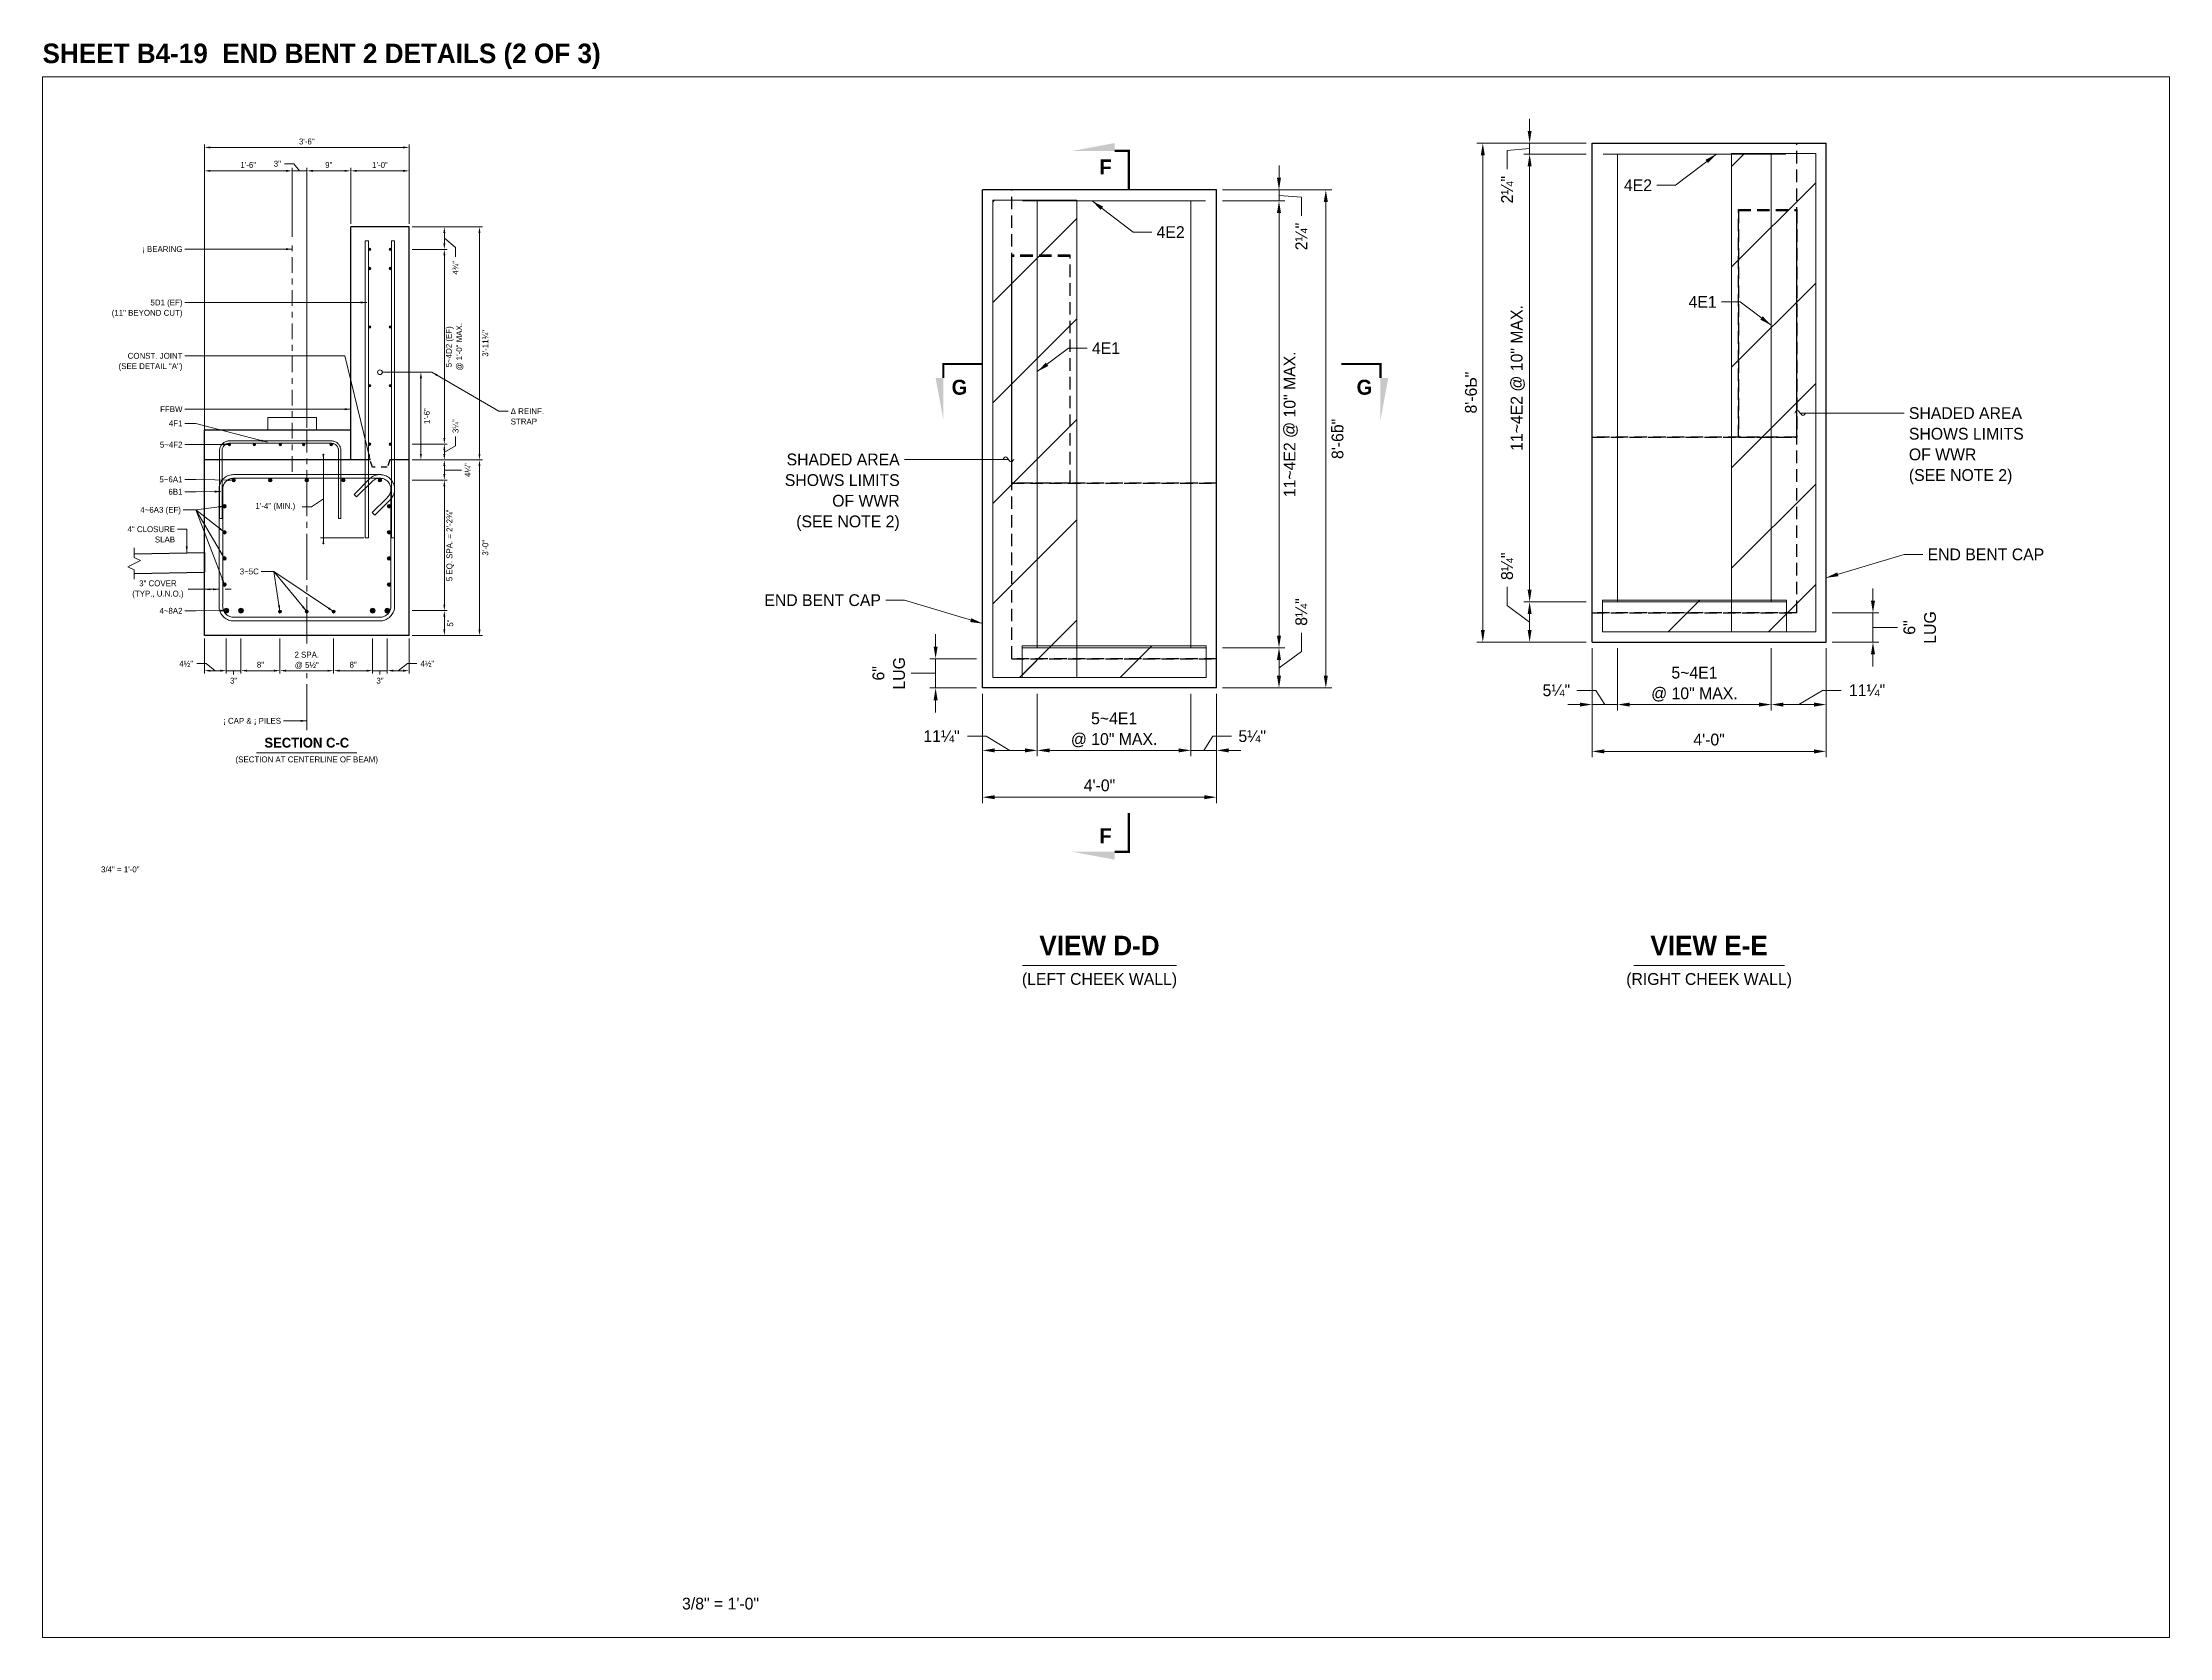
# Model space of a CAD drawing. Extents: x -1 to 861, y -26 to 2.
# Drawn here: x 779 to 815.34, y -25.67 to 1.58 of the extents above; entities that cross this region are included whole.
import ezdxf
from ezdxf.enums import TextEntityAlignment as Align

# ---------------------------------------------------------------- set-up
doc = ezdxf.new("R2010")
doc.units = 21
doc.header["$MEASUREMENT"] = 0
for name, pattern in [('DGN2', [0.12, 0.08, -0.04]), ('DGN4', [0.336, 0.2, -0.053, 0.03, -0.053]), ('DGN7', [0.726, 0.59, -0.053, 0.03, -0.053])]:
    doc.linetypes.add(name, pattern=pattern)
for name, color, linetype, lineweight in [('BearingPadMisc', 5, 'Continuous', 15), ('Border', 7, 'Continuous', 15), ('CL_Major', 1, 'DGN7', 9), ('CL_Minor', 7, 'DGN4', 9), ('Dimension', 7, 'Continuous', 9), ('Leader', 7, 'Continuous', 9), ('Patterning', 1, 'Continuous', 15), ('Rebar', 2, 'Continuous', 15), ('Rebar2', 2, 'Continuous', 15), ('SubStrConc', 3, 'Continuous', 30), ('SubStrConc2', 3, 'Continuous', 30), ('SubStrConc2_h', 3, 'DGN2', 30), ('SubStrConc_h', 3, 'DGN2', 30), ('Symbols', 7, 'Continuous', 15), ('TextStructures', 7, 'Continuous', 9)]:
    doc.layers.add(name, color=color, linetype=linetype, lineweight=lineweight)
doc.styles.add('FDOT Bold (Large)', font='FDOTBold.ttf')
doc.styles.add('FDOT Structures', font='FDOT.ttf')
doc.styles.add('FDOT Structures Annotation', font='FDOT.ttf')
doc.styles.add('FDOT Structures Views_SectionArrow', font='FDOTBold.ttf')
pattern_1 = [(45, (0, 0), (-0.8581657, 0.8581657), [])]

msp = doc.modelspace()

# ---------------------------------------------------------------- hatches: boundary and pattern name
at = {"layer": 'Patterning'}
h = msp.add_hatch(dxfattribs=at)
h.set_pattern_fill('ANSI31', color=256, scale=2.133333)
h.set_pattern_definition(pattern_1)
h.paths.add_polyline_path([(807.86, -8.484), (809.297, -8.484), (809.297, -0.31), (807.86, -0.31)])
h = msp.add_hatch(dxfattribs=at)
h.set_pattern_fill('ANSI31', color=256, scale=2.133333)
h.set_pattern_definition(pattern_1)
h.paths.add_polyline_path([(795.236, -9.266), (796.673, -9.266), (796.673, -1.11), (795.236, -1.11)])
h = msp.add_hatch(dxfattribs=at)
h.set_pattern_fill('ANSI31', color=256, scale=2.133333)
h.set_pattern_definition(pattern_1)
h.paths.add_polyline_path([(805.652, -8.484), (808.797, -8.484), (808.797, -7.942), (805.652, -7.942)])
h = msp.add_hatch(dxfattribs=at)
h.set_pattern_fill('ANSI31', color=256, scale=2.133333)
h.set_pattern_definition(pattern_1)
h.paths.add_polyline_path([(795.736, -9.266), (798.882, -9.266), (798.882, -8.725), (795.736, -8.725)])
at = {"layer": 'Rebar'}
h = msp.add_hatch(color=256, dxfattribs=at)
h.dxf.hatch_style = 1
edge = h.paths.add_edge_path()
edge.add_arc((784.588, -1.95), 0.0208, 0, 360)
h = msp.add_hatch(color=256, dxfattribs=at)
h.dxf.hatch_style = 1
edge = h.paths.add_edge_path()
edge.add_arc((784.942, -1.95), 0.0208, 0, 360)
h = msp.add_hatch(color=256, dxfattribs=at)
h.dxf.hatch_style = 1
edge = h.paths.add_edge_path()
edge.add_arc((784.588, -2.277), 0.0208, 0, 360)
h = msp.add_hatch(color=256, dxfattribs=at)
h.dxf.hatch_style = 1
edge = h.paths.add_edge_path()
edge.add_arc((784.942, -2.277), 0.0208, 0, 360)
h = msp.add_hatch(color=256, dxfattribs=at)
h.dxf.hatch_style = 1
edge = h.paths.add_edge_path()
edge.add_arc((784.588, -3.277), 0.0208, 0, 360)
h = msp.add_hatch(color=256, dxfattribs=at)
h.dxf.hatch_style = 1
edge = h.paths.add_edge_path()
edge.add_arc((784.942, -3.277), 0.0208, 0, 360)
h = msp.add_hatch(color=256, dxfattribs=at)
h.dxf.hatch_style = 1
edge = h.paths.add_edge_path()
edge.add_arc((784.588, -4.277), 0.0208, 0, 360)
h = msp.add_hatch(color=256, dxfattribs=at)
h.dxf.hatch_style = 1
edge = h.paths.add_edge_path()
edge.add_arc((784.942, -4.277), 0.0208, 0, 360)
h = msp.add_hatch(color=256, dxfattribs=at)
h.dxf.hatch_style = 1
edge = h.paths.add_edge_path()
edge.add_arc((782.192, -5.284), 0.0208, 0, 360)
h = msp.add_hatch(color=256, dxfattribs=at)
h.dxf.hatch_style = 1
edge = h.paths.add_edge_path()
edge.add_arc((782.617, -5.284), 0.0208, 0, 360)
h = msp.add_hatch(color=256, dxfattribs=at)
h.dxf.hatch_style = 1
edge = h.paths.add_edge_path()
edge.add_arc((783.062, -5.284), 0.0208, 0, 360)
h = msp.add_hatch(color=256, dxfattribs=at)
h.dxf.hatch_style = 1
edge = h.paths.add_edge_path()
edge.add_arc((783.463, -5.284), 0.0208, 0, 360)
h = msp.add_hatch(color=256, dxfattribs=at)
h.dxf.hatch_style = 1
edge = h.paths.add_edge_path()
edge.add_arc((783.932, -5.284), 0.0208, 0, 360)
h = msp.add_hatch(color=256, dxfattribs=at)
h.dxf.hatch_style = 1
edge = h.paths.add_edge_path()
edge.add_arc((784.588, -5.277), 0.0208, 0, 360)
h = msp.add_hatch(color=256, dxfattribs=at)
h.dxf.hatch_style = 1
edge = h.paths.add_edge_path()
edge.add_arc((784.942, -5.277), 0.0208, 0, 360)
h = msp.add_hatch(color=256, dxfattribs=at)
h.dxf.hatch_style = 1
edge = h.paths.add_edge_path()
edge.add_arc((782.266, -5.892), 0.0312, 0, 360)
h = msp.add_hatch(color=256, dxfattribs=at)
h.dxf.hatch_style = 1
edge = h.paths.add_edge_path()
edge.add_arc((782.891, -5.892), 0.0312, 0, 360)
h = msp.add_hatch(color=256, dxfattribs=at)
h.dxf.hatch_style = 1
edge = h.paths.add_edge_path()
edge.add_arc((783.515, -5.892), 0.0312, 0, 360)
h = msp.add_hatch(color=256, dxfattribs=at)
h.dxf.hatch_style = 1
edge = h.paths.add_edge_path()
edge.add_arc((784.14, -5.892), 0.0312, 0, 360)
h = msp.add_hatch(color=256, dxfattribs=at)
h.dxf.hatch_style = 1
edge = h.paths.add_edge_path()
edge.add_arc((784.764, -5.892), 0.0312, 0, 360)
h = msp.add_hatch(color=256, dxfattribs=at)
h.dxf.hatch_style = 1
edge = h.paths.add_edge_path()
edge.add_arc((782.109, -6.338), 0.0312, 0, 360)
h = msp.add_hatch(color=256, dxfattribs=at)
h.dxf.hatch_style = 1
edge = h.paths.add_edge_path()
edge.add_arc((784.921, -6.338), 0.0312, 0, 360)
h = msp.add_hatch(color=256, dxfattribs=at)
h.dxf.hatch_style = 1
edge = h.paths.add_edge_path()
edge.add_arc((782.109, -6.784), 0.0312, 0, 360)
h = msp.add_hatch(color=256, dxfattribs=at)
h.dxf.hatch_style = 1
edge = h.paths.add_edge_path()
edge.add_arc((784.921, -6.784), 0.0312, 0, 360)
h = msp.add_hatch(color=256, dxfattribs=at)
h.dxf.hatch_style = 1
edge = h.paths.add_edge_path()
edge.add_arc((782.109, -7.23), 0.0312, 0, 360)
h = msp.add_hatch(color=256, dxfattribs=at)
h.dxf.hatch_style = 1
edge = h.paths.add_edge_path()
edge.add_arc((784.921, -7.23), 0.0312, 0, 360)
h = msp.add_hatch(color=256, dxfattribs=at)
h.dxf.hatch_style = 1
edge = h.paths.add_edge_path()
edge.add_arc((782.109, -7.676), 0.0312, 0, 360)
h = msp.add_hatch(color=256, dxfattribs=at)
h.dxf.hatch_style = 1
edge = h.paths.add_edge_path()
edge.add_arc((784.921, -7.676), 0.0312, 0, 360)
h = msp.add_hatch(color=256, dxfattribs=at)
h.dxf.hatch_style = 1
edge = h.paths.add_edge_path()
edge.add_arc((782.14, -8.122), 0.0417, 0, 360)
h = msp.add_hatch(color=256, dxfattribs=at)
h.dxf.hatch_style = 1
edge = h.paths.add_edge_path()
edge.add_arc((782.39, -8.122), 0.0417, 0, 360)
h = msp.add_hatch(color=256, dxfattribs=at)
h.dxf.hatch_style = 1
edge = h.paths.add_edge_path()
edge.add_arc((783.057, -8.138), 0.026, 0, 360)
h = msp.add_hatch(color=256, dxfattribs=at)
h.dxf.hatch_style = 1
edge = h.paths.add_edge_path()
edge.add_arc((783.515, -8.138), 0.026, 0, 360)
h = msp.add_hatch(color=256, dxfattribs=at)
h.dxf.hatch_style = 1
edge = h.paths.add_edge_path()
edge.add_arc((783.973, -8.138), 0.026, 0, 360)
h = msp.add_hatch(color=256, dxfattribs=at)
h.dxf.hatch_style = 1
edge = h.paths.add_edge_path()
edge.add_arc((784.64, -8.122), 0.0417, 0, 360)
h = msp.add_hatch(color=256, dxfattribs=at)
h.dxf.hatch_style = 1
edge = h.paths.add_edge_path()
edge.add_arc((784.89, -8.122), 0.0417, 0, 360)

# ---------------------------------------------------------------- linework, layer by layer
at = {"layer": 'BearingPadMisc'}
for points in [[(782.848, -4.824), (782.848, -4.824)], [(782.848, -5.038), (782.848, -4.824)], [(782.848, -5.038), (782.848, -4.824)], [(782.848, -4.824), (782.848, -4.824)], [(783.682, -4.824), (782.848, -4.824)], [(783.682, -5.038), (782.848, -5.038)], [(783.682, -5.038), (783.682, -4.824)]]:
    msp.add_lwpolyline(points, dxfattribs=at)
at = {"layer": 'CL_Major', "ltscale": 1.333333}
for p, q in [((783.515, -8.681), (783.515, -5.048)), ((783.515, -10.165), (783.515, -9.188))]:
    msp.add_line(p, q, dxfattribs=at)
at = {"layer": 'CL_Minor', "ltscale": 1.333333}
msp.add_line((783.265, -5.748), (783.265, -1.785), dxfattribs=at)
at = {"layer": 'Dimension'}
for p, q in [((804.408, 0.075), (804.408, 0.283)), ((781.765, -5.497), (781.765, -0.157)), ((781.869, -0.208), (785.161, -0.208)), ((785.265, -1.514), (785.265, -0.157)), ((805.374, -0.133), (803.507, -0.133)), ((803.608, -8.452), (803.608, -0.342)), ((805.374, -0.133), (804.307, -0.133)), ((805.374, -0.321), (804.307, -0.321)), ((805.374, -0.321), (804.307, -0.321)), ((804.408, -0.321), (804.408, -0.133)), ((781.765, -5.497), (781.765, -0.557)), ((783.515, -4.997), (783.515, -0.557)), ((783.515, -4.997), (783.515, -0.557)), ((783.619, -0.608), (783.723, -0.608)), ((783.619, -0.608), (784.161, -0.608)), ((784.265, -1.514), (784.265, -0.557)), ((784.265, -1.514), (784.265, -0.557)), ((784.369, -0.608), (785.161, -0.608)), ((785.265, -1.514), (785.265, -0.557)), ((800.126, -0.725), (800.126, -0.517)), ((804.408, -7.765), (804.408, -0.529)), ((804.408, -0.529), (804.408, -0.737)), ((799.16, -0.933), (800.226, -0.933)), ((799.16, -0.933), (801.026, -0.933)), ((800.126, -1.121), (800.126, -0.933)), ((799.16, -1.121), (800.226, -1.121)), ((799.16, -1.121), (800.226, -1.121)), ((800.126, -8.548), (800.126, -1.329)), ((800.126, -1.329), (800.126, -1.537)), ((800.926, -9.235), (800.926, -1.142)), ((785.316, -1.564), (785.916, -1.564)), ((785.316, -1.564), (786.516, -1.564)), ((785.865, -1.846), (785.865, -1.669)), ((785.316, -1.95), (785.916, -1.95)), ((785.316, -1.95), (785.916, -1.95)), ((785.465, -5.444), (785.465, -4.152)), ((783.798, -5.444), (783.798, -6.985)), ((785.865, -5.444), (785.865, -5.381)), ((785.316, -5.548), (785.516, -5.548)), ((785.316, -5.548), (785.916, -5.548)), ((785.316, -5.548), (785.916, -5.548)), ((785.865, -5.788), (785.865, -5.652)), ((785.316, -5.892), (785.916, -5.892)), ((785.316, -5.892), (785.916, -5.892)), ((785.865, -8.018), (785.865, -5.996)), ((784.491, -6.881), (783.748, -6.881)), ((782.015, -7.758), (781.765, -7.758)), ((782.119, -7.758), (782.223, -7.758)), ((805.374, -7.973), (804.307, -7.973)), ((805.374, -7.973), (804.307, -7.973)), ((810.274, -7.952), (810.274, -7.744)), ((785.316, -8.122), (785.916, -8.122)), ((785.865, -8.444), (785.865, -8.226)), ((804.408, -8.452), (804.408, -8.181)), ((809.575, -8.161), (810.375, -8.161)), ((810.274, -8.661), (810.274, -8.161)), ((781.765, -8.598), (781.765, -9.198)), ((783.057, -8.598), (783.057, -9.198)), ((783.057, -8.598), (783.057, -9.198)), ((783.973, -8.598), (783.973, -9.198)), ((783.973, -8.598), (783.973, -9.198)), ((785.265, -8.598), (785.265, -9.198)), ((785.316, -8.548), (785.916, -8.548)), ((794.259, -8.735), (794.259, -8.527)), ((805.374, -8.661), (803.507, -8.661)), ((805.374, -8.661), (804.307, -8.661)), ((809.575, -8.661), (810.375, -8.661)), ((794.958, -8.943), (794.158, -8.943)), ((794.259, -9.443), (794.259, -8.943)), ((799.16, -8.756), (800.226, -8.756)), ((799.16, -8.756), (800.226, -8.756)), ((800.126, -9.235), (800.126, -8.964)), ((805.474, -8.761), (805.474, -9.828)), ((805.474, -8.761), (805.474, -10.628)), ((805.912, -8.761), (805.912, -9.828)), ((805.912, -8.761), (805.912, -9.828)), ((808.537, -8.761), (808.537, -9.828)), ((808.537, -8.761), (808.537, -9.828)), ((809.474, -8.761), (809.474, -9.828)), ((809.474, -8.761), (809.474, -10.628)), ((810.274, -8.869), (810.274, -9.077)), ((794.958, -9.443), (794.158, -9.443)), ((799.16, -9.443), (800.226, -9.443)), ((799.16, -9.443), (801.026, -9.443)), ((794.259, -9.652), (794.259, -9.86)), ((795.059, -9.544), (795.059, -10.611)), ((795.059, -9.544), (795.059, -11.411)), ((795.996, -9.544), (795.996, -10.611)), ((795.996, -9.544), (795.996, -10.611)), ((798.621, -9.544), (798.621, -10.611)), ((798.621, -9.544), (798.621, -10.611)), ((799.059, -9.544), (799.059, -10.611)), ((799.059, -9.544), (799.059, -11.411)), ((805.474, -9.727), (805.912, -9.727)), ((808.745, -9.727), (809.266, -9.727)), ((795.267, -10.51), (795.788, -10.51)), ((798.621, -10.51), (799.059, -10.51)), ((805.683, -10.527), (809.266, -10.527)), ((795.267, -11.31), (798.851, -11.31))]:
    msp.add_line(p, q, dxfattribs=at)
for points in [[(804.442, 0.075), (804.408, -0.133), (804.374, 0.075)], [(781.869, -0.225), (781.765, -0.208), (781.869, -0.191)], [(785.161, -0.191), (785.265, -0.208), (785.161, -0.225)], [(803.574, -0.342), (803.608, -0.133), (803.642, -0.342)], [(804.374, -0.529), (804.408, -0.321), (804.442, -0.529)], [(804.374, -0.529), (804.408, -0.321), (804.442, -0.529)], [(781.869, -0.625), (781.765, -0.608), (781.869, -0.591)], [(783.619, -0.625), (783.515, -0.608), (783.619, -0.591)], [(783.619, -0.625), (783.515, -0.608), (783.619, -0.591)], [(784.161, -0.591), (784.265, -0.608), (784.161, -0.625)], [(784.369, -0.625), (784.265, -0.608), (784.369, -0.591)], [(785.161, -0.591), (785.265, -0.608), (785.161, -0.625)], [(800.16, -0.725), (800.126, -0.933), (800.091, -0.725)], [(800.891, -1.142), (800.926, -0.933), (800.96, -1.142)], [(800.091, -1.329), (800.126, -1.121), (800.16, -1.329)], [(800.091, -1.329), (800.126, -1.121), (800.16, -1.329)], [(785.848, -1.669), (785.865, -1.564), (785.882, -1.669)], [(786.448, -1.669), (786.465, -1.564), (786.482, -1.669)], [(785.882, -1.846), (785.865, -1.95), (785.848, -1.846)], [(785.448, -4.152), (785.465, -4.048), (785.482, -4.152)], [(783.815, -5.444), (783.798, -5.548), (783.781, -5.444)], [(785.482, -5.444), (785.465, -5.548), (785.448, -5.444)], [(785.882, -5.444), (785.865, -5.548), (785.848, -5.444)], [(785.848, -5.652), (785.865, -5.548), (785.882, -5.652)], [(785.882, -5.788), (785.865, -5.892), (785.848, -5.788)], [(785.848, -5.996), (785.865, -5.892), (785.882, -5.996)], [(783.781, -6.985), (783.798, -6.881), (783.815, -6.985)], [(781.869, -7.775), (781.765, -7.758), (781.869, -7.741)], [(781.911, -7.741), (782.015, -7.758), (781.911, -7.775)], [(804.442, -7.765), (804.408, -7.973), (804.374, -7.765)], [(804.374, -8.181), (804.408, -7.973), (804.442, -8.181)], [(810.309, -7.952), (810.274, -8.161), (810.24, -7.952)], [(786.482, -8.444), (786.465, -8.548), (786.448, -8.444)], [(800.16, -8.548), (800.126, -8.756), (800.091, -8.548)], [(803.642, -8.452), (803.608, -8.661), (803.574, -8.452)], [(804.442, -8.452), (804.408, -8.661), (804.374, -8.452)], [(810.24, -8.869), (810.274, -8.661), (810.309, -8.869)], [(794.293, -8.735), (794.259, -8.943), (794.225, -8.735)], [(800.091, -8.964), (800.126, -8.756), (800.16, -8.964)], [(781.869, -9.165), (781.765, -9.148), (781.869, -9.131)], [(785.161, -9.131), (785.265, -9.148), (785.161, -9.165)], [(794.225, -9.652), (794.259, -9.443), (794.293, -9.652)], [(800.16, -9.235), (800.126, -9.443), (800.091, -9.235)], [(800.96, -9.235), (800.926, -9.443), (800.891, -9.235)], [(806.12, -9.762), (805.912, -9.727), (806.12, -9.693)], [(806.12, -9.762), (805.912, -9.727), (806.12, -9.693)], [(808.329, -9.693), (808.537, -9.727), (808.329, -9.762)], [(808.745, -9.762), (808.537, -9.727), (808.745, -9.693)], [(809.266, -9.693), (809.474, -9.727), (809.266, -9.762)], [(795.267, -10.544), (795.059, -10.51), (795.267, -10.476)], [(795.788, -10.476), (795.996, -10.51), (795.788, -10.544)], [(796.205, -10.544), (795.996, -10.51), (796.205, -10.476)], [(798.413, -10.476), (798.621, -10.51), (798.413, -10.544)], [(798.413, -10.476), (798.621, -10.51), (798.413, -10.544)], [(805.683, -10.562), (805.474, -10.527), (805.683, -10.493)], [(809.266, -10.493), (809.474, -10.527), (809.266, -10.562)], [(795.267, -11.344), (795.059, -11.31), (795.267, -11.276)], [(798.851, -11.276), (799.059, -11.31), (798.851, -11.344)]]:
    msp.add_solid(points, dxfattribs=at)
at = {"layer": 'Leader'}
for p, q in [((781.618, -6.4), (781.405, -6.4)), ((782.109, -6.338), (781.618, -6.4)), ((782.109, -7.676), (781.618, -6.4)), ((782.109, -7.23), (781.618, -6.4)), ((782.109, -6.784), (781.618, -6.4)), ((782.95, -7.453), (782.737, -7.453)), ((783.057, -8.138), (782.95, -7.453)), ((783.515, -8.138), (782.95, -7.453)), ((783.973, -8.138), (782.95, -7.453))]:
    msp.add_line(p, q, dxfattribs=at)
for points in [[(807.6, -0.321), (806.9, -0.854), (806.58, -0.854)], [(796.933, -1.121), (797.633, -1.654), (797.953, -1.654)], [(783.265, -1.945), (781.618, -1.945), (781.431, -1.945)], [(784.541, -2.857), (781.618, -2.857), (781.431, -2.857)], [(808.537, -3.247), (808.004, -2.847), (807.684, -2.847)], [(784.598, -5.548), (784.165, -3.769), (781.431, -3.769)], [(795.996, -4.038), (796.53, -3.638), (796.85, -3.638)], [(785.652, -4.048), (786.798, -4.714), (786.958, -4.714)], [(784.265, -4.68), (781.618, -4.68), (781.431, -4.68)], [(808.937, -4.747), (808.953, -4.726), (808.968, -4.711), (808.984, -4.705), (809, -4.711), (809.015, -4.726), (809.031, -4.747), (809.046, -4.768), (809.062, -4.783), (809.077, -4.789), (809.093, -4.783), (809.108, -4.768), (809.124, -4.747)], [(782.842, -5.242), (781.618, -4.922), (781.431, -4.922)], [(809.031, -4.747), (810.808, -4.747)], [(782.192, -5.284), (781.618, -5.286), (781.431, -5.286)], [(795.503, -5.538), (793.726, -5.538)], [(795.409, -5.538), (795.425, -5.517), (795.44, -5.502), (795.456, -5.496), (795.472, -5.502), (795.487, -5.517), (795.503, -5.538), (795.518, -5.559), (795.534, -5.575), (795.549, -5.58), (795.565, -5.575), (795.58, -5.559), (795.596, -5.538)], [(782.266, -5.892), (781.618, -5.879), (781.431, -5.879)], [(782.046, -6.088), (781.618, -6.091), (781.431, -6.091)], [(781.465, -7.13), (781.465, -6.73), (781.305, -6.73)], [(809.474, -7.561), (810.808, -7.161), (811.128, -7.161)], [(795.059, -8.343), (793.726, -7.943), (793.406, -7.943)], [(782.14, -8.122), (781.618, -8.125), (781.431, -8.125)], [(783.515, -10.005), (783.115, -10.005)]]:
    msp.add_lwpolyline(points, dxfattribs=at)
for points in [[(807.6, -0.321), (807.455, -0.475), (807.413, -0.419)], [(796.933, -1.121), (797.12, -1.219), (797.078, -1.275)], [(783.265, -1.945), (783.161, -1.963), (783.161, -1.928)], [(784.541, -2.857), (784.437, -2.874), (784.437, -2.84)], [(808.537, -3.247), (808.35, -3.15), (808.391, -3.094)], [(795.996, -4.038), (796.142, -3.886), (796.184, -3.941)], [(785.652, -4.048), (785.75, -4.085), (785.733, -4.115)], [(784.265, -4.68), (784.161, -4.698), (784.161, -4.663)], [(782.192, -5.284), (782.088, -5.302), (782.088, -5.267)], [(782.842, -5.242), (782.737, -5.233), (782.746, -5.199)], [(784.598, -5.548), (784.557, -5.451), (784.591, -5.442)], [(782.046, -6.088), (781.942, -6.106), (781.942, -6.071)], [(782.266, -5.892), (782.162, -5.907), (782.162, -5.873)], [(782.109, -6.338), (782.008, -6.368), (782.004, -6.334)], [(782.109, -6.784), (782.017, -6.733), (782.038, -6.706)], [(781.465, -7.13), (781.447, -7.026), (781.482, -7.026)], [(782.109, -7.23), (782.041, -7.149), (782.071, -7.132)], [(782.109, -7.676), (782.056, -7.585), (782.088, -7.573)], [(809.474, -7.561), (809.664, -7.468), (809.684, -7.534)], [(782.14, -8.122), (782.036, -8.14), (782.036, -8.105)], [(783.057, -8.138), (783.024, -8.037), (783.058, -8.032)], [(783.515, -8.138), (783.435, -8.068), (783.462, -8.046)], [(783.973, -8.138), (783.877, -8.094), (783.896, -8.065)], [(795.059, -8.343), (794.849, -8.317), (794.869, -8.25)], [(783.515, -10.005), (783.411, -10.023), (783.411, -9.988)]]:
    msp.add_solid(points, dxfattribs=at)
at = {"layer": 'Rebar'}
for p, q in [((784.515, -1.804), (784.567, -1.804)), ((784.963, -1.804), (785.015, -1.804)), ((784.323, -6.136), (784.367, -6.18)), ((784.677, -6.49), (784.632, -6.446)), ((782.025, -6.548), (782.067, -6.548)), ((784.098, -6.548), (784.057, -6.548)), ((784.515, -6.881), (784.567, -6.881)), ((784.963, -6.881), (785.015, -6.881))]:
    msp.add_line(p, q, dxfattribs=at)
for points in [[(805.662, -0.321), (808.787, -0.321)], [(805.912, -7.973), (805.912, -0.321)], [(808.537, -7.973), (808.537, -0.321)], [(798.871, -1.121), (795.746, -1.121)], [(795.996, -8.756), (795.996, -1.121)], [(798.621, -8.756), (798.621, -1.121)], [(784.515, -6.881), (784.515, -1.804)], [(784.567, -6.881), (784.567, -1.804)], [(784.963, -6.881), (784.963, -1.804)], [(785.015, -6.881), (785.015, -1.804)], [(782.025, -6.548), (782.025, -5.387), (782.026, -5.373), (782.028, -5.359), (782.031, -5.345), (782.035, -5.331), (782.041, -5.317), (782.048, -5.305), (782.056, -5.292), (782.064, -5.281), (782.074, -5.27), (782.085, -5.26), (782.096, -5.251), (782.109, -5.244), (782.122, -5.237), (782.135, -5.231), (782.149, -5.227), (782.163, -5.224), (782.178, -5.222), (782.171, -5.222), (782.171, -5.221), (783.932, -5.221), (783.946, -5.222), (783.961, -5.224), (783.975, -5.227), (783.989, -5.231), (784.002, -5.237), (784.015, -5.244), (784.027, -5.251), (784.039, -5.26), (784.05, -5.27), (784.059, -5.281), (784.068, -5.292), (784.076, -5.305), (784.083, -5.317), (784.088, -5.331), (784.093, -5.345), (784.096, -5.359), (784.098, -5.373), (784.097, -5.367), (784.098, -5.367), (784.098, -6.548)], [(782.067, -6.548), (782.067, -5.388), (782.068, -5.377), (782.069, -5.366), (782.071, -5.356), (782.075, -5.345), (782.079, -5.335), (782.084, -5.325), (782.09, -5.316), (782.096, -5.308), (782.104, -5.3), (782.112, -5.292), (782.12, -5.286), (782.13, -5.28), (782.139, -5.275), (782.149, -5.27), (782.16, -5.267), (782.17, -5.265), (782.181, -5.263), (782.213, -5.262), (782.213, -5.263), (783.931, -5.263), (783.943, -5.263), (783.953, -5.265), (783.964, -5.267), (783.974, -5.27), (783.985, -5.275), (783.994, -5.28), (784.003, -5.286), (784.012, -5.292), (784.02, -5.3), (784.027, -5.308), (784.034, -5.316), (784.04, -5.325), (784.045, -5.335), (784.049, -5.345), (784.052, -5.356), (784.055, -5.366), (784.056, -5.377), (784.058, -5.409), (784.057, -5.409), (784.057, -6.548)], [(784.323, -6.136), (784.589, -5.87), (784.605, -5.856), (784.622, -5.843), (784.64, -5.831), (784.66, -5.821), (784.68, -5.813), (784.701, -5.806), (784.722, -5.801), (784.743, -5.798), (784.765, -5.797), (784.787, -5.798), (784.809, -5.801), (784.83, -5.806), (784.851, -5.813), (784.871, -5.821), (784.89, -5.831), (784.909, -5.843), (784.926, -5.856), (784.942, -5.871), (784.957, -5.887), (784.97, -5.904), (784.982, -5.922), (784.992, -5.942), (785, -5.962), (785.007, -5.983), (785.011, -6.004), (785.014, -6.026), (785.015, -6.047), (785.015, -8.048), (785.014, -8.07), (785.011, -8.091), (785.007, -8.112), (785, -8.133), (784.992, -8.153), (784.982, -8.173), (784.97, -8.191), (784.957, -8.208), (784.942, -8.225), (784.926, -8.239), (784.908, -8.253), (784.89, -8.264), (784.871, -8.274), (784.851, -8.283), (784.83, -8.289), (784.808, -8.294), (784.787, -8.297), (784.766, -8.298), (782.264, -8.298), (782.243, -8.297), (782.222, -8.294), (782.2, -8.289), (782.179, -8.283), (782.159, -8.274), (782.14, -8.264), (782.122, -8.253), (782.104, -8.239), (782.088, -8.225), (782.073, -8.208), (782.06, -8.191), (782.048, -8.173), (782.038, -8.153), (782.03, -8.133), (782.024, -8.112), (782.019, -8.091), (782.016, -8.07), (782.016, -8.079), (782.015, -8.079), (782.015, -6.047), (782.016, -6.026), (782.019, -6.004), (782.024, -5.983), (782.03, -5.962), (782.038, -5.942), (782.048, -5.923), (782.06, -5.904), (782.073, -5.887), (782.088, -5.871), (782.104, -5.856), (782.122, -5.843), (782.14, -5.831), (782.159, -5.821), (782.179, -5.813), (782.2, -5.806), (782.222, -5.802), (782.243, -5.799), (782.264, -5.798), (784.766, -5.798), (784.787, -5.799), (784.809, -5.802), (784.83, -5.806), (784.851, -5.813), (784.871, -5.821), (784.89, -5.831), (784.909, -5.843), (784.926, -5.856), (784.942, -5.871), (784.957, -5.887), (784.97, -5.904), (784.982, -5.923), (784.992, -5.942), (785, -5.962), (785.007, -5.983), (785.011, -6.004), (785.014, -6.026), (785.015, -6.048), (785.014, -6.069), (785.011, -6.091), (785.007, -6.112), (785, -6.133), (784.992, -6.153), (784.982, -6.173), (784.97, -6.191), (784.957, -6.208), (784.965, -6.2), (784.966, -6.2), (784.677, -6.49)], [(784.367, -6.18), (784.632, -5.915), (784.645, -5.904), (784.658, -5.894), (784.672, -5.885), (784.686, -5.878), (784.701, -5.871), (784.717, -5.866), (784.733, -5.863), (784.749, -5.861), (784.765, -5.86), (784.782, -5.861), (784.798, -5.863), (784.814, -5.866), (784.829, -5.871), (784.844, -5.878), (784.859, -5.885), (784.873, -5.894), (784.886, -5.904), (784.898, -5.915), (784.909, -5.927), (784.919, -5.94), (784.927, -5.954), (784.935, -5.968), (784.941, -5.983), (784.946, -5.999), (784.95, -6.015), (784.952, -6.031), (784.953, -6.048), (784.953, -8.047), (784.952, -8.064), (784.95, -8.08), (784.946, -8.096), (784.941, -8.112), (784.935, -8.127), (784.927, -8.142), (784.919, -8.155), (784.909, -8.168), (784.898, -8.18), (784.886, -8.191), (784.873, -8.201), (784.859, -8.21), (784.844, -8.218), (784.829, -8.224), (784.814, -8.229), (784.798, -8.232), (784.781, -8.235), (784.764, -8.235), (782.266, -8.235), (782.249, -8.235), (782.232, -8.232), (782.216, -8.229), (782.201, -8.224), (782.186, -8.218), (782.171, -8.21), (782.157, -8.201), (782.145, -8.191), (782.132, -8.18), (782.121, -8.168), (782.111, -8.155), (782.103, -8.142), (782.095, -8.127), (782.089, -8.112), (782.084, -8.096), (782.08, -8.08), (782.078, -8.064), (782.076, -8.017), (782.078, -8.017), (782.078, -6.048), (782.078, -6.031), (782.08, -6.015), (782.084, -5.999), (782.089, -5.984), (782.095, -5.969), (782.103, -5.954), (782.111, -5.94), (782.121, -5.927), (782.132, -5.915), (782.145, -5.904), (782.157, -5.894), (782.171, -5.885), (782.186, -5.878), (782.201, -5.872), (782.216, -5.867), (782.232, -5.863), (782.249, -5.861), (782.266, -5.86), (784.765, -5.86), (784.782, -5.861), (784.798, -5.863), (784.814, -5.867), (784.829, -5.872), (784.844, -5.878), (784.859, -5.885), (784.873, -5.894), (784.886, -5.904), (784.898, -5.915), (784.909, -5.927), (784.919, -5.94), (784.928, -5.954), (784.935, -5.968), (784.941, -5.984), (784.946, -5.999), (784.95, -6.015), (784.952, -6.031), (784.953, -6.048), (784.952, -6.064), (784.95, -6.08), (784.946, -6.096), (784.941, -6.112), (784.935, -6.127), (784.928, -6.141), (784.919, -6.155), (784.909, -6.168), (784.875, -6.205), (784.874, -6.204), (784.632, -6.446)], [(805.662, -7.973), (808.787, -7.973)], [(798.871, -8.756), (795.746, -8.756)]]:
    msp.add_lwpolyline(points, dxfattribs=at)
for centre, radius in [((784.588, -1.95), 0.0208), ((784.942, -1.95), 0.0208), ((784.588, -2.277), 0.0208), ((784.942, -2.277), 0.0208), ((784.588, -3.277), 0.0208), ((784.942, -3.277), 0.0208), ((784.588, -4.277), 0.0208), ((784.942, -4.277), 0.0208), ((782.192, -5.284), 0.0208), ((782.617, -5.284), 0.0208), ((783.062, -5.284), 0.0208), ((783.463, -5.284), 0.0208), ((783.932, -5.284), 0.0208), ((784.588, -5.277), 0.0208), ((784.942, -5.277), 0.0208), ((782.266, -5.892), 0.0312), ((782.891, -5.892), 0.0312), ((783.515, -5.892), 0.0312), ((784.14, -5.892), 0.0312), ((784.764, -5.892), 0.0312), ((782.109, -6.338), 0.0312), ((784.921, -6.338), 0.0312), ((782.109, -6.784), 0.0312), ((784.921, -6.784), 0.0312), ((782.109, -7.23), 0.0312), ((784.921, -7.23), 0.0312), ((782.109, -7.676), 0.0312), ((784.921, -7.676), 0.0312), ((782.14, -8.122), 0.0417), ((782.39, -8.122), 0.0417), ((783.057, -8.138), 0.026), ((783.515, -8.138), 0.026), ((783.973, -8.138), 0.026), ((784.64, -8.122), 0.0417), ((784.89, -8.122), 0.0417)]:
    msp.add_circle(centre, radius, dxfattribs=at)
at = {"layer": 'Rebar2'}
msp.add_line((785.652, -4.048), (784.805, -4.048), dxfattribs=at)
for points in [[(807.86, -8.484), (809.297, -8.484), (809.297, -0.31), (807.86, -0.31)], [(795.236, -9.266), (796.673, -9.266), (796.673, -1.11), (795.236, -1.11)], [(805.652, -8.484), (808.797, -8.484), (808.797, -7.942), (805.652, -7.942)], [(795.736, -9.266), (798.882, -9.266), (798.882, -8.725), (795.736, -8.725)]]:
    msp.add_lwpolyline(points, close=True, dxfattribs=at)
msp.add_circle((784.765, -4.048), 0.04, dxfattribs=at)
at = {"layer": 'SubStrConc'}
for points in [[(784.265, -5.548), (784.265, -1.564)], [(784.265, -5.038), (784.265, -1.564)], [(785.265, -1.564), (784.265, -1.564)], [(785.265, -5.548), (785.265, -1.564)], [(805.474, -5.161), (805.474, -5.161)], [(805.474, -8.161), (805.474, -5.161)], [(805.474, -8.161), (805.474, -5.161)], [(805.474, -5.161), (805.474, -5.161)], [(805.474, -5.161), (805.474, -5.161)], [(781.765, -7.13), (781.765, -5.548)], [(781.765, -8.548), (781.765, -5.548)], [(784.598, -5.548), (784.265, -5.548)], [(785.265, -5.548), (784.932, -5.548)], [(785.265, -8.548), (785.265, -5.548)], [(781.765, -8.548), (781.765, -7.464)], [(805.474, -8.161), (805.474, -8.161)], [(805.474, -8.161), (805.474, -8.161)], [(805.474, -8.161), (805.474, -8.161)], [(805.474, -8.161), (805.474, -8.161)], [(805.474, -8.161), (805.474, -8.161)], [(805.474, -8.161), (805.474, -8.161)], [(781.765, -8.548), (781.765, -8.548)], [(781.765, -8.548), (781.765, -8.548)], [(785.265, -8.548), (781.765, -8.548)]]:
    msp.add_lwpolyline(points, dxfattribs=at)
at = {"layer": 'SubStrConc2'}
for points in [[(805.474, -8.161), (805.474, -0.133)], [(805.474, -0.133), (805.474, -0.133)], [(805.474, -8.661), (805.474, -0.133)], [(805.474, -0.133), (805.474, -0.133)], [(805.474, -0.133), (809.474, -0.133)], [(809.474, -8.661), (809.474, -0.133)], [(795.059, -9.443), (795.059, -0.933)], [(795.059, -0.933), (795.059, -0.933)], [(795.059, -0.933), (795.059, -0.933)], [(799.059, -0.933), (795.059, -0.933)], [(795.059, -9.443), (795.059, -0.933)], [(799.059, -9.443), (799.059, -0.933)], [(781.765, -5.038), (781.765, -5.038)], [(781.765, -5.548), (781.765, -5.038)], [(781.765, -5.548), (781.765, -5.038)], [(781.765, -5.038), (781.765, -5.038)], [(784.265, -5.038), (781.765, -5.038)], [(784.265, -5.548), (784.265, -5.038)], [(781.765, -5.548), (781.765, -5.548)], [(781.765, -5.548), (781.765, -5.548)], [(784.598, -5.548), (781.765, -5.548)], [(781.765, -5.548), (781.765, -5.548)], [(781.765, -5.548), (781.765, -5.548)], [(784.265, -5.548), (781.765, -5.548)], [(785.265, -5.548), (784.932, -5.548)], [(780.565, -7.154), (781.765, -7.13)], [(781.765, -7.13), (781.765, -7.464)], [(780.565, -7.488), (781.765, -7.464)], [(805.474, -8.661), (805.474, -8.161)], [(805.474, -8.661), (805.474, -8.661)], [(805.474, -8.661), (805.474, -8.661)], [(805.474, -8.661), (809.474, -8.661)], [(799.059, -9.443), (795.059, -9.443)], [(795.059, -9.443), (795.059, -9.443)], [(795.059, -9.443), (795.059, -9.443)]]:
    msp.add_lwpolyline(points, dxfattribs=at)
at = {"layer": 'SubStrConc2_h', "ltscale": 2.666667}
for points in [[(808.974, -8.161), (808.974, -0.133)], [(808.974, -8.161), (808.974, -0.133)], [(795.559, -8.943), (795.559, -0.933)], [(795.559, -8.943), (795.559, -0.933)]]:
    msp.add_lwpolyline(points, dxfattribs=at)
at = {"layer": 'SubStrConc_h', "ltscale": 2.666667}
for points in [[(807.974, -1.267), (807.974, -1.287)], [(807.974, -5.161), (807.974, -1.267)], [(807.974, -1.267), (808.974, -1.267)], [(807.974, -1.287), (807.974, -5.161)], [(807.974, -1.287), (808.974, -1.287)], [(808.974, -5.161), (808.974, -1.267)], [(808.974, -1.267), (808.974, -1.287)], [(808.974, -1.287), (808.974, -5.161)], [(795.559, -5.943), (795.559, -2.05)], [(795.559, -2.07), (795.559, -2.05)], [(796.559, -2.05), (795.559, -2.05)], [(796.559, -2.07), (795.559, -2.07)], [(795.559, -5.943), (795.559, -2.07)], [(796.559, -5.943), (796.559, -2.05)], [(796.559, -2.07), (796.559, -2.05)], [(796.559, -5.943), (796.559, -2.07)], [(808.974, -5.161), (805.474, -5.161)], [(805.474, -5.161), (808.974, -5.161)], [(808.974, -5.161), (807.974, -5.161)], [(807.974, -5.161), (808.974, -5.161)], [(808.974, -8.161), (808.974, -5.161)], [(808.974, -8.161), (808.974, -5.161)], [(799.059, -5.943), (795.559, -5.943)], [(795.559, -5.943), (799.059, -5.943)], [(795.559, -8.943), (795.559, -5.943)], [(795.559, -8.943), (795.559, -5.943)], [(796.559, -5.943), (795.559, -5.943)], [(795.559, -5.943), (796.559, -5.943)], [(805.474, -8.161), (808.974, -8.161)], [(805.474, -8.161), (808.974, -8.161)], [(808.974, -8.161), (805.474, -8.161)], [(805.474, -8.161), (808.974, -8.161)], [(799.059, -8.943), (795.559, -8.943)], [(799.059, -8.943), (795.559, -8.943)], [(799.059, -8.943), (795.559, -8.943)], [(795.559, -8.943), (799.059, -8.943)]]:
    msp.add_lwpolyline(points, dxfattribs=at)
at = {"layer": 'SubStrConc_h', "ltscale": 1.333333}
msp.add_lwpolyline([(784.932, -5.548), (784.89, -5.673), (784.64, -5.673), (784.598, -5.548)], dxfattribs=at)
at = {"layer": 'Symbols', "const_width": 0.0373}
for points in [[(797.559, -0.933), (797.559, -0.267), (797.319, -0.267)], [(795.059, -3.909), (794.392, -3.909), (794.392, -4.149)], [(801.192, -3.909), (801.859, -3.909), (801.859, -4.149)], [(797.559, -11.577), (797.559, -12.243), (797.319, -12.243)]]:
    msp.add_lwpolyline(points, dxfattribs=at)
at = {"layer": 'Symbols'}
msp.add_lwpolyline([(780.565, -7.586), (780.565, -7.425), (780.458, -7.372), (780.671, -7.265), (780.565, -7.212), (780.565, -7.05)], dxfattribs=at)
for points in [[(797.319, -0.267), (796.599, -0.267), (797.319, -0.133)], [(794.392, -4.149), (794.392, -4.869), (794.259, -4.149)], [(801.859, -4.149), (801.859, -4.869), (801.992, -4.149)], [(797.319, -12.243), (796.599, -12.243), (797.319, -12.377)]]:
    msp.add_solid(points, dxfattribs=at)
at = {"layer": 'TextStructures'}
for p, q in [((782.658, -10.549), (784.372, -10.549)), ((795.744, -14.183), (798.374, -14.183)), ((806.188, -14.183), (808.761, -14.183))]:
    msp.add_line(p, q, dxfattribs=at)

# ---------------------------------------------------------------- texts
at = {"layer": 'Border', "style": 'FDOT Bold (Large)'}
msp.add_text('SHEET B4-19  END BENT 2 DETAILS (2 OF 3)', height=0.33334, dxfattribs=at).set_placement((779, 1.133), align=Align.BOTTOM_LEFT)
at = {"layer": 'Border', "style": 'FDOT Structures'}
for s, height, p in [('3/4" = 1\'-0"', 0.1008, (780, -12.493)), ('3/8" = 1\'-0"', 0.2016, (789.927, -24.987))]:
    msp.add_text(s, height=height, dxfattribs=at).set_placement(p, align=Align.TOP_LEFT)
at = {"layer": 'Dimension', "attachment_point": 5, "line_spacing_factor": 1.05, "style": 'FDOT Structures Annotation', "bg_fill": 3, "box_fill_scale": 1.1, "bg_fill_color": 0}
for s, insert, char_height in [('3"', (783.012, -0.487), 0.1008), ('4½"', (781.455, -9.027), 0.1008), ('4½"', (785.575, -9.027), 0.1008), ('5~4E1\\P@ 10" MAX.', (807.224, -9.378), 0.2016), ('3"', (782.265, -9.319), 0.1008), ('3"', (784.765, -9.319), 0.1008), ('5¼"', (804.865, -9.485), 0.2016), ('11¼"', (810.173, -9.485), 0.2016), ('11¼"', (794.36, -10.268), 0.2016), ('5~4E1\\P@ 10" MAX.', (797.309, -10.16), 0.2016), ('5¼"', (799.668, -10.268), 0.2016)]:
    msp.add_mtext(s, dxfattribs=dict(at, insert=insert, char_height=char_height))
at = {"layer": 'Dimension', "attachment_point": 5, "rotation": 90, "line_spacing_factor": 1.05, "style": 'FDOT Structures Annotation', "bg_fill": 3, "box_fill_scale": 1.1, "bg_fill_color": 0}
for s, insert, char_height in [('2¼"', (804.025, -0.93), 0.2016), ('2¼"', (800.509, -1.73), 0.2016), ('4¾"', (786.057, -2.263), 0.1008), ('4¼"', (786.265, -5.72), 0.1008), ('8¼"', (804.025, -7.364), 0.2016), ('8¼"', (800.509, -8.146), 0.2016), ('6"\\PLUG', (811.074, -8.411), 0.2016), ('6"\\PLUG', (793.459, -9.193), 0.2016)]:
    msp.add_mtext(s, dxfattribs=dict(at, insert=insert, char_height=char_height))
at = {"layer": 'TextStructures', "style": 'FDOT Structures Views_SectionArrow'}
for s, p in [('F', (797.163, -0.541)), ('G', (794.666, -4.305)), ('G', (801.585, -4.305)), ('F', (797.163, -11.969))]:
    msp.add_text(s, height=0.256, dxfattribs=at).set_placement(p, align=Align.MIDDLE_CENTER)
at = {"layer": 'TextStructures', "style": 'FDOT Structures'}
for s, height, p in [('4E2', 0.2016, (806.499, -0.854)), ('¡ BEARING', 0.1008, (781.391, -1.945)), ('4E1', 0.2016, (807.603, -2.847)), ('FFBW', 0.1008, (781.391, -4.68)), ('4F1', 0.1008, (781.391, -4.922)), ('5~4F2', 0.1008, (781.391, -5.286)), ('5~6A1', 0.1008, (781.391, -5.879)), ('6B1', 0.1008, (781.391, -6.091)), ('4~6A3 (EF)', 0.1008, (781.364, -6.4)), ('3~5C', 0.1008, (782.696, -7.453)), ('END BENT CAP', 0.2016, (793.325, -7.943)), ('4~8A2', 0.1008, (781.391, -8.125)), ('¡ CAP & ¡ PILES', 0.1008, (783.075, -10.005))]:
    msp.add_text(s, height=height, dxfattribs=at).set_placement(p, align=Align.MIDDLE_RIGHT)
for s, p in [('4E2', (798.034, -1.654)), ('4E1', (796.93, -3.638)), ('END BENT CAP', (811.208, -7.161))]:
    msp.add_text(s, height=0.2016, dxfattribs=at).set_placement(p, align=Align.MIDDLE_LEFT)
at = {"layer": 'TextStructures'}
for s, height, style, p in [('SECTION C-C', 0.16667, 'FDOT Bold (Large)', (783.515, -10.512)), ('(SECTION AT CENTERLINE OF BEAM)', 0.1008, 'FDOT Structures', (783.515, -10.745)), ('VIEW D-D', 0.3333, 'FDOT Bold (Large)', (797.059, -14.11)), ('VIEW E-E', 0.3333, 'FDOT Bold (Large)', (807.474, -14.11)), ('(LEFT CHEEK WALL)', 0.2016, 'FDOT Structures', (797.059, -14.577)), ('(RIGHT CHEEK WALL)', 0.2016, 'FDOT Structures', (807.474, -14.577))]:
    msp.add_text(s, height=height, dxfattribs=dict(at, style=style)).set_placement(p, align=Align.BOTTOM_CENTER)
at = {"layer": 'TextStructures', "line_spacing_factor": 1.05, "style": 'FDOT Structures'}
for s, insert, char_height, attachment_point in [('5D1 (EF)\\P(11" BEYOND CUT)', (781.391, -2.807), 0.1008, 3), ('CONST. JOINT\\P(SEE DETAIL "A")', (781.391, -3.718), 0.1008, 3), ('Δ REINF.\\PSTRAP', (786.999, -4.664), 0.1008, 1), ('SHADED AREA\\PSHOWS LIMITS\\POF WWR\\P(SEE NOTE 2)', (810.888, -4.646), 0.2016, 1), ('SHADED AREA\\PSHOWS LIMITS\\POF WWR\\P(SEE NOTE 2)', (793.645, -5.438), 0.2016, 3), ('4" CLOSURE\\PSLAB', (781.264, -6.68), 0.1008, 3)]:
    msp.add_mtext(s, dxfattribs=dict(at, insert=insert, char_height=char_height, attachment_point=attachment_point))

# ---------------------------------------------------------------- next in the draw order: linework, layer by layer
at = {"layer": 'Dimension'}
for p, q in [((781.869, -0.608), (783.161, -0.608)), ((783.161, -0.608), (783.056, -0.608)), ((783.265, -1.735), (783.265, -0.557)), ((783.265, -1.735), (783.265, -0.557)), ((783.265, -0.608), (783.515, -0.608)), ((786.465, -5.444), (786.465, -1.669)), ((785.316, -5.548), (786.516, -5.548)), ((785.316, -5.548), (786.516, -5.548)), ((786.465, -8.444), (786.465, -5.652)), ((782.14, -8.598), (782.14, -9.198)), ((782.14, -8.598), (782.14, -9.198)), ((782.39, -8.598), (782.39, -9.198)), ((782.39, -8.598), (782.39, -9.198)), ((784.64, -8.598), (784.64, -9.198)), ((784.64, -8.598), (784.64, -9.198)), ((784.89, -8.598), (784.89, -9.198)), ((784.89, -8.598), (784.89, -9.198)), ((781.869, -9.148), (782.036, -9.148)), ((782.036, -9.148), (781.932, -9.148)), ((782.14, -9.148), (782.39, -9.148)), ((782.494, -9.148), (782.598, -9.148)), ((782.494, -9.148), (782.953, -9.148)), ((784.077, -9.148), (784.536, -9.148)), ((784.64, -9.148), (784.89, -9.148)), ((784.994, -9.148), (785.098, -9.148)), ((784.994, -9.148), (785.161, -9.148)), ((805.266, -9.727), (805.058, -9.727)), ((806.12, -9.727), (806.328, -9.727)), ((806.12, -9.727), (808.329, -9.727)), ((796.205, -10.51), (798.413, -10.51)), ((798.413, -10.51), (798.205, -10.51)), ((799.267, -10.51), (799.475, -10.51))]:
    msp.add_line(p, q, dxfattribs=at)
for points in [[(804.025, -0.578), (804.025, -0.258), (804.408, -0.227)], [(783.136, -0.487), (783.296, -0.487), (783.39, -0.608)], [(800.509, -1.378), (800.509, -1.058), (800.126, -1.027)], [(786.057, -2.079), (786.057, -1.919), (785.865, -1.757)], [(786.159, -5.72), (785.865, -5.72)], [(804.025, -7.716), (804.025, -8.036), (804.408, -8.317)], [(800.509, -8.499), (800.509, -8.819), (800.126, -9.1)], [(810.694, -8.411), (810.274, -8.411)], [(781.636, -9.027), (781.796, -9.027), (781.952, -9.148)], [(785.394, -9.027), (785.234, -9.027), (785.078, -9.148)], [(782.265, -9.213), (782.265, -9.148)], [(784.765, -9.213), (784.765, -9.148)], [(793.839, -9.193), (794.259, -9.193)], [(805.217, -9.485), (805.537, -9.485), (805.693, -9.727)], [(809.732, -9.485), (809.412, -9.485), (809.006, -9.727)], [(794.801, -10.268), (795.121, -10.268), (795.528, -10.51)], [(799.316, -10.268), (798.996, -10.268), (798.84, -10.51)]]:
    msp.add_lwpolyline(points, dxfattribs=at)
for points in [[(783.161, -0.591), (783.265, -0.608), (783.161, -0.625)], [(783.161, -0.591), (783.265, -0.608), (783.161, -0.625)], [(785.848, -2.054), (785.865, -1.95), (785.882, -2.054)], [(786.482, -5.444), (786.465, -5.548), (786.448, -5.444)], [(786.448, -5.652), (786.465, -5.548), (786.482, -5.652)], [(782.036, -9.131), (782.14, -9.148), (782.036, -9.165)], [(782.036, -9.131), (782.14, -9.148), (782.036, -9.165)], [(782.494, -9.165), (782.39, -9.148), (782.494, -9.131)], [(784.994, -9.165), (784.89, -9.148), (784.994, -9.131)], [(784.994, -9.165), (784.89, -9.148), (784.994, -9.131)], [(805.266, -9.693), (805.474, -9.727), (805.266, -9.762)], [(799.267, -10.544), (799.059, -10.51), (799.267, -10.476)]]:
    msp.add_solid(points, dxfattribs=at)

# ---------------------------------------------------------------- next in the draw order: texts
at = {"layer": 'Dimension', "char_height": 0.1008, "attachment_point": 5, "rotation": 90, "line_spacing_factor": 1.05, "style": 'FDOT Structures Annotation', "bg_fill": 3, "box_fill_scale": 1.1, "bg_fill_color": 0}
for s, insert in [('5~4D2 (EF)\\P@ 1\'-0" MAX.', (786.04, -3.614)), ('3¼"', (786.057, -4.972))]:
    msp.add_mtext(s, dxfattribs=dict(at, insert=insert))
at = {"layer": 'Dimension', "char_height": 0.1008, "attachment_point": 5, "line_spacing_factor": 1.05, "style": 'FDOT Structures Annotation', "bg_fill": 3, "box_fill_scale": 1.1, "bg_fill_color": 0}
for s, insert in [('1\'-4" (MIN.)', (782.978, -6.348)), ('3" COVER\\P(TYP., U.N.O.)', (780.971, -7.758)), ('2 SPA.\\P@ 5½"', (783.515, -8.973))]:
    msp.add_mtext(s, dxfattribs=dict(at, insert=insert))

# ---------------------------------------------------------------- next in the draw order: linework, layer by layer
at = {"layer": 'Border'}
msp.add_lwpolyline([(779, -25.667), (815.34, -25.667), (815.34, 1), (779, 1)], close=True, dxfattribs=at)
at = {"layer": 'Dimension'}
for p, q in [((785.865, -5.173), (785.865, -2.054)), ((785.316, -5.277), (785.916, -5.277)), ((785.316, -5.277), (785.916, -5.277)), ((781.661, -7.758), (781.556, -7.758)), ((783.161, -9.148), (783.869, -9.148))]:
    msp.add_line(p, q, dxfattribs=at)
for points in [[(786.057, -5.148), (786.057, -5.308), (785.865, -5.412)], [(783.437, -6.348), (783.597, -6.348), (783.798, -6.214)], [(781.487, -7.758), (781.89, -7.758)]]:
    msp.add_lwpolyline(points, dxfattribs=at)
for points in [[(785.882, -5.173), (785.865, -5.277), (785.848, -5.173)], [(785.848, -5.381), (785.865, -5.277), (785.882, -5.381)], [(783.161, -9.165), (783.057, -9.148), (783.161, -9.131)], [(783.869, -9.131), (783.973, -9.148), (783.869, -9.165)]]:
    msp.add_solid(points, dxfattribs=at)

# ---------------------------------------------------------------- next in the draw order: texts
at = {"layer": 'Dimension', "attachment_point": 5, "style": 'FDOT Structures Annotation', "bg_fill": 3, "box_fill_scale": 1.1, "bg_fill_color": 1}
for s, insert, char_height in [('3\'-6"', (783.515, -0.107), 0.1008), ('1\'-6"', (782.515, -0.507), 0.1008), ('9"', (783.89, -0.507), 0.1008), ('1\'-0"', (784.765, -0.507), 0.1008), ('8"', (782.723, -9.047), 0.1008), ('8"', (784.307, -9.047), 0.1008), ('4\'-0"', (807.474, -10.326), 0.2016), ('4\'-0"', (797.059, -11.109), 0.2016)]:
    msp.add_mtext(s, dxfattribs=dict(at, insert=insert, char_height=char_height))
at = {"layer": 'Dimension', "attachment_point": 5, "rotation": 90, "style": 'FDOT Structures Annotation', "bg_fill": 3, "box_fill_scale": 1.1, "bg_fill_color": 1}
for s, insert, char_height in [('11~4E2 @ 10" MAX.', (804.206, -4.147), 0.2016), ('3\'-11¾"', (786.566, -3.556), 0.1008), ('11~4E2 @ 10" MAX.', (800.327, -4.938), 0.2016), ('8\'-6Ƅ"', (803.406, -4.397), 0.2016), ('1\'-6"', (785.566, -4.798), 0.1008), ('8\'-6ƃ"', (801.127, -5.188), 0.2016), ('5 EQ. SPA. = 2\'-2¾"', (785.966, -7.007), 0.1008), ('3\'-0"', (786.566, -7.048), 0.1008), ('5"', (785.966, -8.335), 0.1008)]:
    msp.add_mtext(s, dxfattribs=dict(at, insert=insert, char_height=char_height))

# ---------------------------------------------------------------- next in the draw order: linework, layer by layer
at = {"layer": 'Dimension'}
for p, q in [((785.316, -8.122), (785.916, -8.122)), ((785.316, -8.548), (786.516, -8.548)), ((784.536, -9.148), (784.432, -9.148))]:
    msp.add_line(p, q, dxfattribs=at)
for points in [[(785.882, -8.018), (785.865, -8.122), (785.848, -8.018)], [(785.848, -8.226), (785.865, -8.122), (785.882, -8.226)], [(785.882, -8.444), (785.865, -8.548), (785.848, -8.444)], [(782.494, -9.165), (782.39, -9.148), (782.494, -9.131)], [(782.953, -9.131), (783.057, -9.148), (782.953, -9.165)], [(784.077, -9.165), (783.973, -9.148), (784.077, -9.131)], [(784.536, -9.131), (784.64, -9.148), (784.536, -9.165)], [(784.536, -9.131), (784.64, -9.148), (784.536, -9.165)]]:
    msp.add_solid(points, dxfattribs=at)

doc.saveas('drawing.dxf')
